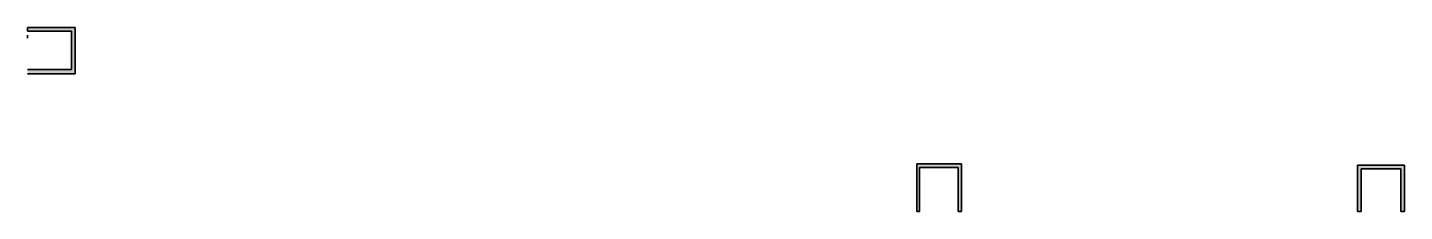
# Model space of a CAD drawing. Header units: millimetres. Extents: x 400 to 217000, y 400 to 89500.
# Drawn here: x 400 to 97250, y 400 to 13350 of the extents above; entities that cross this region are included whole.
import ezdxf

# ---------------------------------------------------------------- set-up
doc = ezdxf.new("R2010")
doc.units = ezdxf.units.MM
for name, color, linetype, lineweight in [('NDC_S_HATCH COLUMN AND WALL', 251, 'Continuous', 13), ('POD_Core wall_15(B3-B1)$0$NDC_S_WALL', 6, 'Continuous', 35), ('Ramp wall 3(B3-B1)$0$NDC_S_WALL', 6, 'Continuous', 35)]:
    doc.layers.add(name, color=color, linetype=linetype, lineweight=lineweight)

msp = doc.modelspace()

# ---------------------------------------------------------------- hatches: boundary and pattern name
at = {"layer": 'NDC_S_HATCH COLUMN AND WALL', "ltscale": 200}
h = msp.add_hatch(color=251, dxfattribs=at)
h.dxf.hatch_style = 1
h.paths.add_polyline_path([(3750, 13350), (400, 13350), (400, 13100), (3500, 13100), (3500, 10400), (400, 10400), (400, 10100), (3750, 10100)])
h = msp.add_hatch(color=251, dxfattribs=at)
h.dxf.hatch_style = 1
h.paths.add_polyline_path([(63700, 3750), (62950, 3750), (62950, 400), (63150, 400), (63150, 3500), (63700, 3500)])
h.paths.add_polyline_path([(66100, 3750), (63700, 3750), (63700, 3500), (65850, 3500), (65850, 400), (66100, 400)])
h = msp.add_hatch(color=251, dxfattribs=at)
h.dxf.hatch_style = 1
h.paths.add_polyline_path([(97250, 3650), (93950, 3650), (93950, 400), (94200, 400), (94200, 3400), (97000, 3400), (97000, 400), (97250, 400)])

# ---------------------------------------------------------------- linework, layer by layer
at = {"layer": 'POD_Core wall_15(B3-B1)$0$NDC_S_WALL', "ltscale": 200}
msp.add_line((400, 12600), (400, 12800), dxfattribs=at)
at = {"layer": 'Ramp wall 3(B3-B1)$0$NDC_S_WALL', "ltscale": 200}
for p, q in [((3750, 13350), (400, 13350)), ((400, 13350), (400, 13100)), ((400, 13100), (3500, 13100)), ((3500, 13100), (3500, 10400)), ((3750, 10100), (3750, 13350)), ((3500, 10400), (400, 10400)), ((400, 10100), (3750, 10100)), ((66100, 3750), (62950, 3750)), ((62950, 3750), (62950, 400)), ((63150, 3500), (65850, 3500)), ((63150, 400), (63150, 3500)), ((65850, 3500), (65850, 400)), ((66100, 400), (66100, 3750)), ((93950, 3650), (93950, 400)), ((97250, 3650), (93950, 3650)), ((94200, 400), (94200, 3400)), ((94200, 3400), (97000, 3400)), ((97000, 3400), (97000, 400)), ((97250, 400), (97250, 3650)), ((62950, 400), (63150, 400)), ((65850, 400), (66100, 400)), ((93950, 400), (94200, 400)), ((97000, 400), (97250, 400))]:
    msp.add_line(p, q, dxfattribs=at)

doc.saveas('drawing.dxf')
